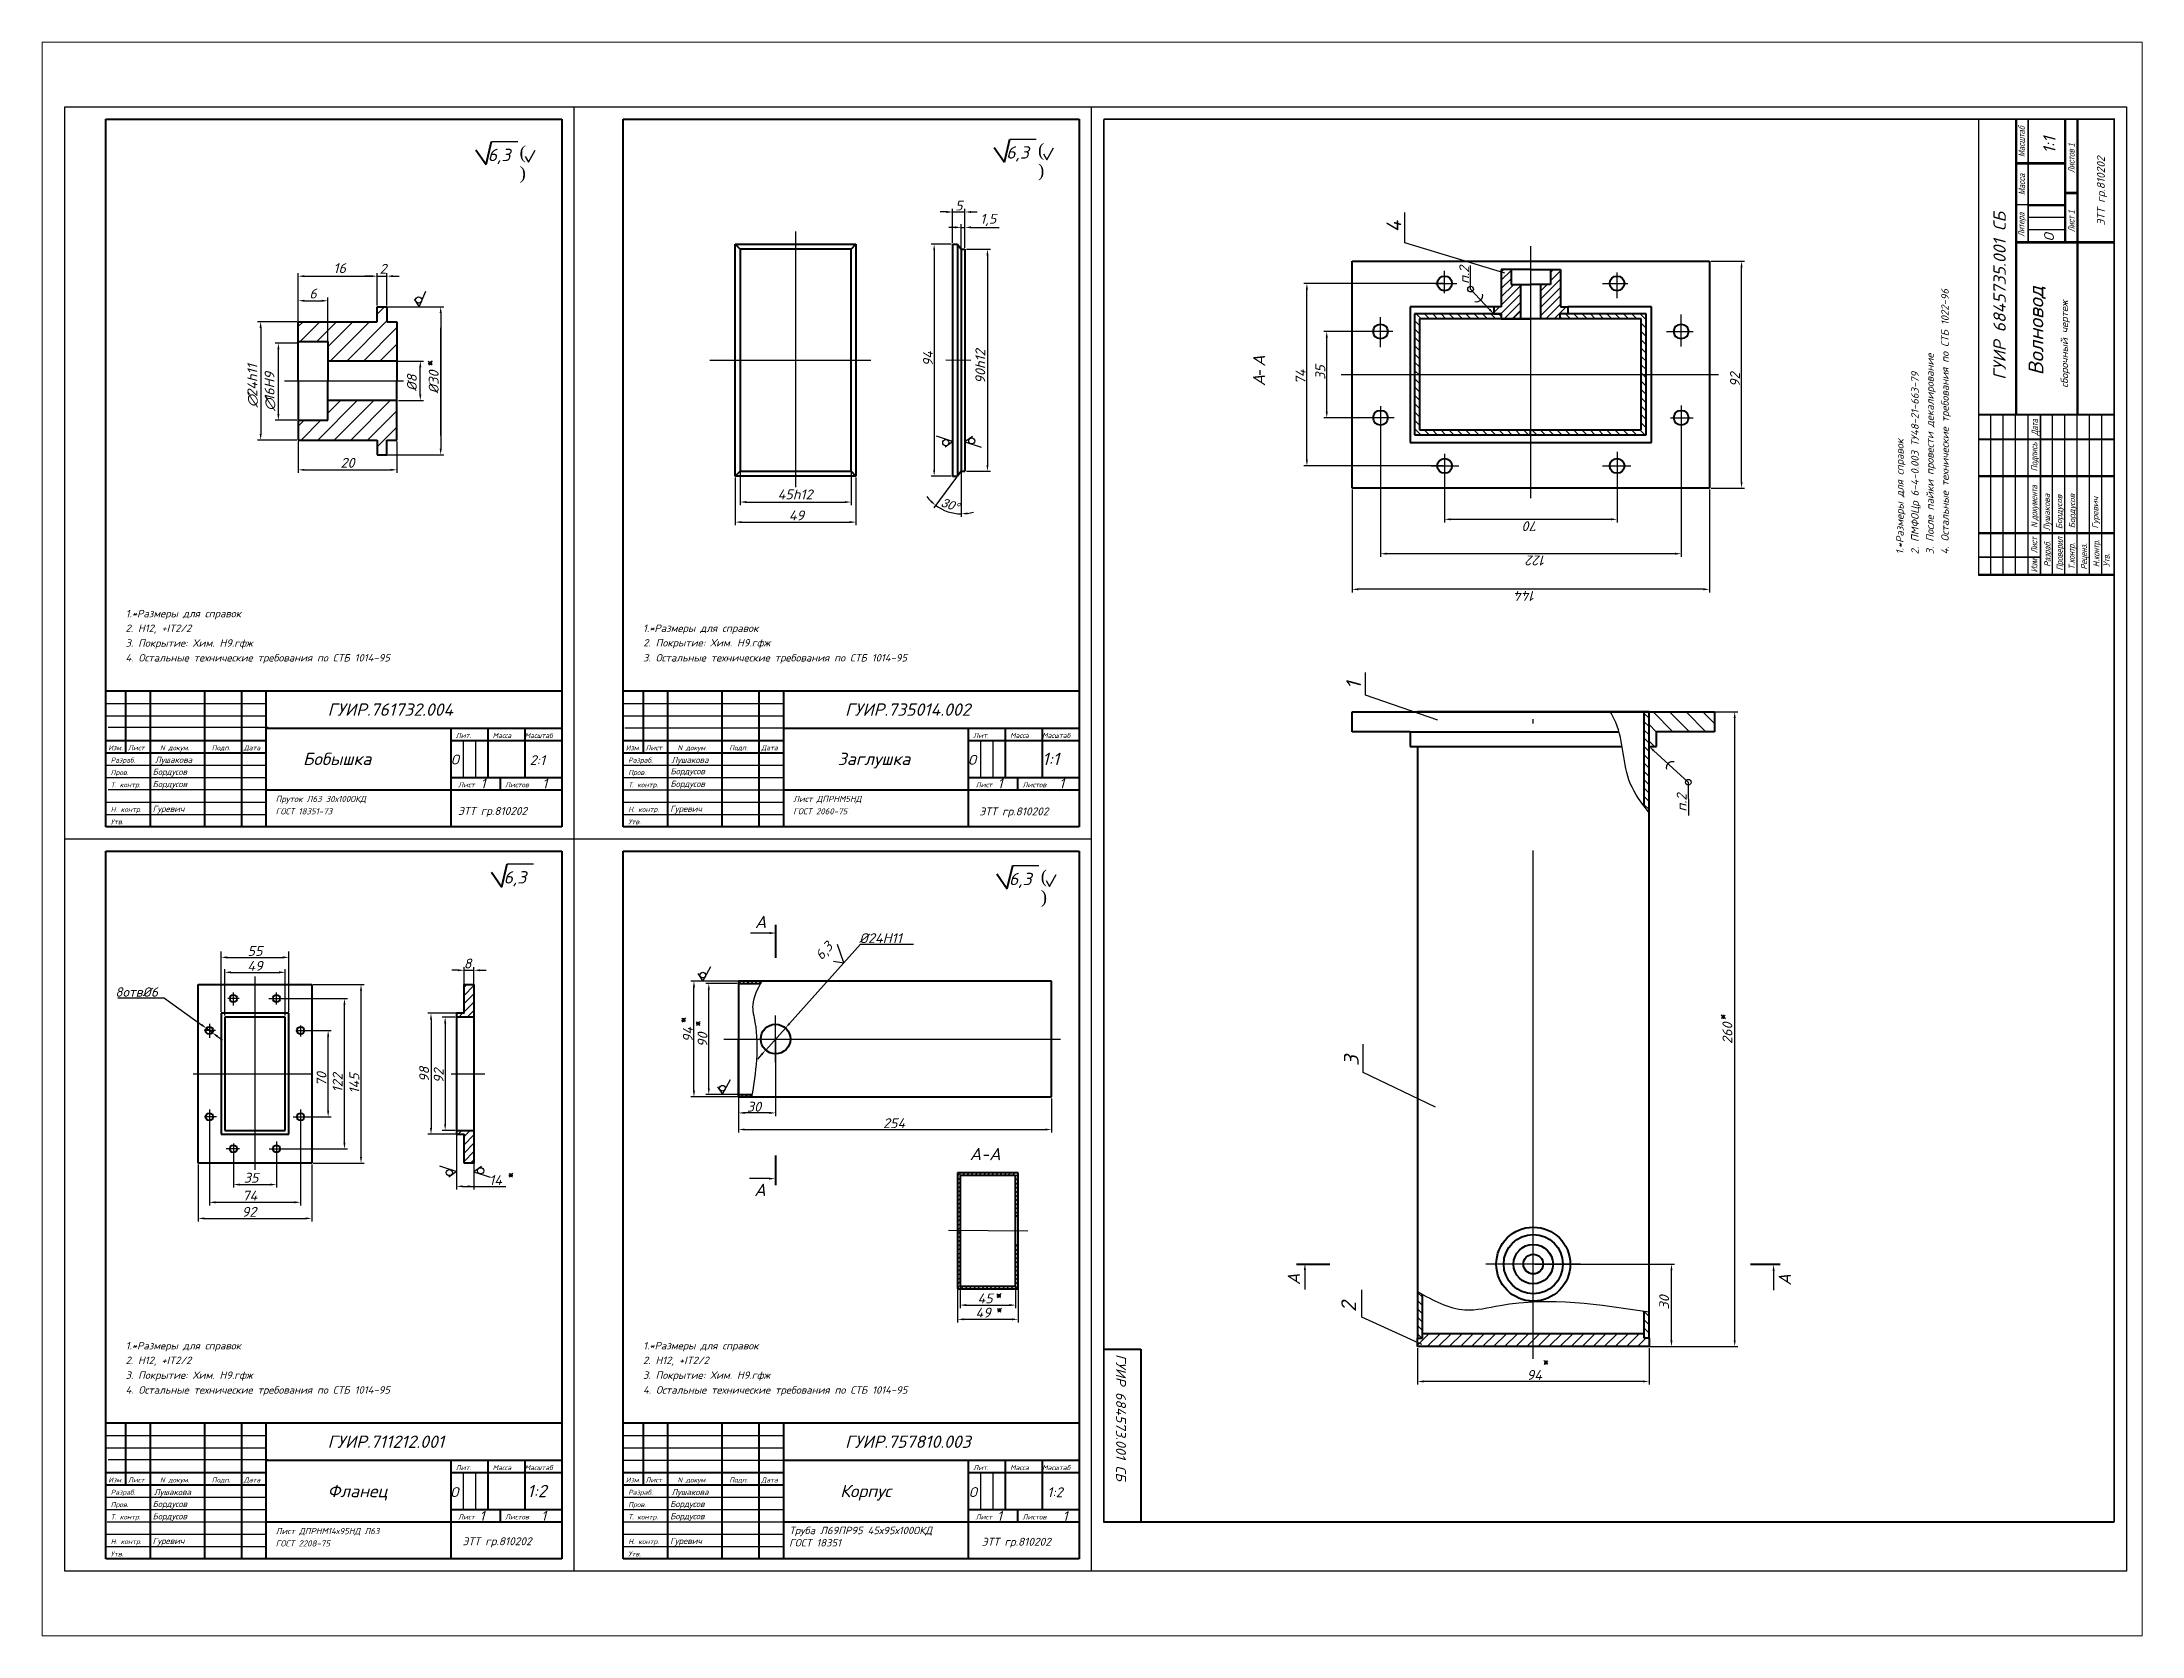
# Paper-space layout 'Layout2' of a CAD drawing. Header units: millimetres. Extents: x 26 to 231, y 20 to 176.
# The model-space entities are those that its viewports show. They can reach past a viewport. Long polylines and large blocks are cut down to what shows.
import ezdxf

# ---------------------------------------------------------------- set-up
doc = ezdxf.new("R2010")
doc.units = ezdxf.units.MM
doc.linetypes.add('ACAD_ISO10W100', pattern=[18, 12, -3, 0, -3])
doc.linetypes.add('BORDER2', pattern=[22.225, 6.35, -3.175, 6.35, -3.175, 0, -3.175])
for name, color, linetype in [('Razmer', 3, 'Continuous'), ('TONK', 10, 'Continuous'), ('разм', 3, 'Continuous'), ('РАМКА', 7, 'Continuous'), ('Текст', 3, 'Continuous')]:
    doc.layers.add(name, color=color, linetype=linetype)
doc.styles.add('ADRF1', font='romans', dxfattribs={"oblique": 15})
doc.dimstyles.new('ISO-25', dxfattribs={"dimtxt": 2.5, "dimasz": 2.5, "dimexe": 1.25, "dimexo": 0.625, "dimtad": 1, "dimtxsty": 'Standard', "dimcen": 2.5, "dimadec": 0, "dimazin": 0, "dimtfac": 1, "dimtmove": 0, "dimatfit": 3, "dimfxl": 1, "dimarcsym": 0})
pattern_1 = [(45, (1224.4675, 38.7826), (-3.367596, 3.367596), [])]
pattern_2 = [(45, (1579.4951, 145.7823), (-0.841899, 0.841899), [])]
pattern_3 = [(135, (2087.85, -21.9048), (-1.683798, -1.683798), [])]

psp = doc.layouts.new('Layout2')

msp = doc.modelspace()

# ---------------------------------------------------------------- texts
at = {"color": 7, "oblique": 15, "width": 0.7}
for s, p in [('Масштаб', (2157.116, 568.651)), ('Листов 1', (2177.352, 562.227)), ('Масса', (2157.215, 553.233)), ('Лист 1', (2177.352, 538.211)), ('Литера', (2157.017, 536.334)), ('Дата', (2162.447, 455.711)), ('Подпись', (2162.249, 441.183)), ('N документа', (2162.249, 418.255)), ('Лист', (2162.249, 407.977)), ('Разраб.', (2167.58, 402.442)), ('Проверил', (2172.614, 400.96)), ('Изм.', (2162.249, 400.169))]:
    msp.add_text(s, height=2.5, rotation=90, dxfattribs=at).set_placement(p)
at = {"color": 7, "style": 'ADRF1', "oblique": 15}
for s, height, p in [('O', 4, (2168.996, 534.268)), ('90h12', 4, (1735.311, 476.685)), ('А', 5, (1848.926, 483.53)), ('24h11', 4, (1439.895, 471.352)), ('А', 5, (1848.9, 475.639)), ('∅', 4, (1439.885, 467.104)), ('А', 5, (1863.022, 111.054)), ('А', 5, (2062.279, 110.814))]:
    msp.add_text(s, height=height, rotation=90, dxfattribs=at).set_placement(p)
at = {"color": 7, "linetype": 'Continuous', "oblique": 15, "width": 0.7}
for s, p in [('Т.контр.', (2177.43, 401.3)), ('Реценз.', (2182.43, 401.3)), ('Н.контр.', (2187.43, 402.3)), ('Утв.', (2191.597, 402.3))]:
    msp.add_text(s, height=2.5, rotation=90, dxfattribs=at).set_placement(p)
at = {"color": 7, "style": 'ADRF1', "oblique": 15}
for s, height, p in [('А', 5, (1641.8, 255.845)), ('8отв%%c6', 3.8, (1382.262, 228.034)), ('А', 5, (1728.982, 161.713)), ('А', 5, (1736.873, 161.688)), ('А', 5, (1641.561, 147.171))]:
    msp.add_text(s, height=height, dxfattribs=at).set_placement(p)
at = {"color": 7, "char_height": 4, "attachment_point": 5, "style": 'ADRF1'}
for s, insert, rotation in [('п.2', (1929.671, 520.818), 90), ('94', (1712.052, 486.798), 90), ('74', (1863.292, 479.428), 90), ('35', (1871.274, 481.249), 90), ('92', (2039.548, 478.284), 90), ('70', (1956.849, 418.876), 180), ('122', (1958.993, 404.987), 180), ('144', (1954.574, 390.604), 180), ('п.2', (2017.903, 306.75), 90), ('260', (2036.472, 213.205), 90), ('30', (2010.803, 104), 90)]:
    msp.add_mtext(s, dxfattribs=dict(at, insert=insert, rotation=rotation))
for s, insert in [('45h12', (1658.142, 431.789)), ('49', (1658.709, 423.264))]:
    msp.add_mtext(s, dxfattribs=dict(at, insert=insert))
at = {"layer": 'TONK', "color": 7, "style": 'ADRF1', "oblique": 15}
for s, p in [('4', (1904.121, 538.107)), ('1', (1887.794, 352.67)), ('3', (1886.86, 199.861)), ('2', (1885.77, 100.081))]:
    msp.add_text(s, height=6, rotation=90, dxfattribs=at).set_placement(p)
at = {"layer": 'TONK', "color": 7, "lineweight": -2, "style": 'ADRF1', "oblique": 15}
msp.add_text('6,3', height=4, rotation=48.237715, dxfattribs=at).set_placement((1668.862, 242.57))
at = {"layer": 'TONK', "color": 7, "insert": (1721.042, 427.611), "char_height": 3.6, "attachment_point": 5, "rotation": 342, "style": 'ADRF1'}
msp.add_mtext('{\\fTxt|b0|i0|c204|p2;30°}', dxfattribs=at)
at = {"layer": 'разм', "color": 7, "style": 'ADRF1', "oblique": 15}
for s, height, p in [('6,3', 5, (1533.43, 567)), ('6,3', 5, (1743.817, 567.995)), ('1.*Размеры для справок', 3, (1386.497, 381.94)), ('2. Н12, +IT2/2', 3, (1386.43, 376)), ('1.*Размеры для справок', 3, (1596.43, 376)), ('3. Покрытие: Хим. Н9.гфж', 3, (1386.43, 370)), ('4. Остальные технические требования по СТБ 1014-95', 3, (1386.43, 364)), ('3. Остальные технические требования по СТБ 1014-95', 3, (1596.43, 364)), ('2. Покрытие: Хим. Н9.гфж', 3, (1596.503, 370.092)), ('ГУИР.761732.004', 5, (1468.43, 342)), ('ГУИР.735014.002', 5, (1678.43, 342)), ('Лушакова', 2.5, (1398.401, 322.877)), ('Бобышка', 5, (1458.43, 322)), ('О', 4, (1518.451, 322.237)), ('2:1', 4, (1550.43, 322)), ('Лушакова', 2.5, (1607.954, 322.833)), ('Заглушка', 5, (1675.43, 322)), ('О', 4, (1728.33, 322.112)), ('1:1', 5, (1758.43, 322)), ('Бордусов', 2.5, (1397.43, 318)), ('Бордусов', 2.5, (1397.43, 313.027)), ('1', 4, (1530.489, 312.535)), ('1', 4, (1555.537, 312.489)), ('Бордусов', 2.5, (1607.566, 318.241)), ('Бордусов', 2.5, (1607.566, 313.132)), ('1', 4, (1740.296, 312.559)), ('1', 4, (1765.296, 312.559)), ('Пруток Л63 30х100ОКД', 2.5, (1447.355, 307)), ('Лист ДПРНМ5НД ', 2.5, (1657.36, 307)), ('Гуревич', 2.5, (1397.43, 303)), ('ГОСТ 18351-73', 2.5, (1447.355, 302)), ('ЭТТ гр.810202', 3.2, (1521.355, 301.768)), ('Гуревич', 2.5, (1607.43, 303)), ('ГОСТ 2060-75', 2.5, (1657.36, 302)), ('ЭТТ гр.810202', 3.2, (1732.913, 301.601)), ('6,3', 5, (1539.85, 273.941)), ('6,3', 5, (1744.939, 273.29)), ('1.*Размеры для справок', 3, (1386.497, 84.94)), ('1.*Размеры для справок', 3, (1596.497, 84.94)), ('2. Н12, +IT2/2', 3, (1386.43, 79)), ('2. Н12, +IT2/2', 3, (1596.43, 79)), ('3. Покрытие: Хим. Н9.гфж', 3, (1386.43, 73)), ('4. Остальные технические требования по СТБ 1014-95', 3, (1386.43, 67)), ('3. Покрытие: Хим. Н9.гфж', 3, (1596.43, 73)), ('4. Остальные технические требования по СТБ 1014-95', 3, (1596.43, 67)), ('ГУИР.711212.001', 5, (1468.43, 45)), ('ГУИР.757810.003', 5, (1678.43, 45)), ('Лушакова', 2.5, (1397.954, 25.833)), ('Фланец', 5, (1468.43, 25)), ('О', 4, (1518.231, 25.076)), ('1:2', 5, (1549.43, 25)), ('Лушакова', 2.5, (1607.954, 25.833)), ('Корпус', 5, (1676.43, 25)), ('О', 4, (1728.664, 25.08)), ('1:2', 4, (1760.43, 25)), ('Бордусов', 2.5, (1397.43, 21)), ('Бордусов', 2.5, (1397.43, 16.014)), ('1', 4, (1530.076, 15.403)), ('1', 4, (1555.074, 15.416)), ('Бордусов', 2.5, (1607.43, 21)), ('Бордусов', 2.5, (1607.43, 16.05)), ('1', 4, (1740.076, 15.403)), ('1', 4, (1766.683, 15.341)), ('Лист ДПРНМ14х95НД Л63', 2.5, (1447.355, 10)), ('ЭТТ гр.810202', 3.2, (1523.177, 5.515)), ('Труба Л69ПР95 45х95х100ОКД', 3, (1655.801, 10)), ('ЭТТ гр.810202', 3.2, (1733.878, 5.331)), ('Гуревич', 2.5, (1397.43, 6)), ('ГОСТ 2208-75', 2.5, (1447.355, 5)), ('Гуревич', 2.5, (1607.43, 6)), ('ГОСТ 18351', 3, (1655.704, 5))]:
    msp.add_text(s, height=height, dxfattribs=at).set_placement(p)
for s, height, p in [('ЭТТ гр.810202', 3.2, (2189.647, 540.829)), ('4. Остальные технические требования по СТБ 1022-96', 3, (2126.27, 407.46)), ('3. После пайки провести декалирование', 3, (2120.17, 407.46)), ('2. ПМФОЦр 6-4-0.003 ТУ48-21-663-79', 3, (2114.07, 407.46)), ('1.*Размеры для справок', 3, (2107.97, 407.46)), ('Лушакова', 2.5, (2167.347, 417)), ('Бордусов', 2.5, (2172.347, 417.698)), ('Бордусов', 2.5, (2177.597, 418.04)), ('Гуревич', 2.5, (2186.994, 417.916))]:
    msp.add_text(s, height=height, rotation=90, dxfattribs=at).set_placement(p)
at = {"layer": 'разм', "color": 7, "lineweight": 50, "char_height": 5, "width": 10.08634, "attachment_point": 1}
for insert in [(1546.344, 573.052), (1756.731, 574.047), (1757.853, 279.342)]:
    msp.add_mtext('{\\fTimes New Roman Cyr|b0|i0|c204|p18;(   )}', dxfattribs=dict(at, insert=insert))
at = {"layer": 'РАМКА', "color": 7, "style": 'ADRF1', "oblique": 15}
for s, p in [('Лит.', (1520.43, 333)), ('Масса', (1535.43, 333)), ('Масштаб', (1548.43, 333)), ('Лит.', (1730.43, 333)), ('Масса', (1745.43, 333)), ('Масштаб', (1758.43, 333)), ('Изм.', (1379.43, 328)), ('Разраб.', (1380.43, 323)), ('Лист', (1387.43, 328)), ('N докум.', (1400.43, 328)), ('Подп.', (1421.43, 328)), ('Дата', (1434.43, 328)), ('Изм.', (1589.43, 328)), ('Разраб.', (1590.43, 323)), ('Лист', (1597.43, 328)), ('N докум.', (1610.43, 328)), ('Подп.', (1631.43, 328)), ('Дата', (1644.43, 328)), ('Пров.', (1380.43, 318)), ('Пров.', (1590.43, 318)), ('Т. контр.', (1380.43, 313)), ('Лист', (1521.43, 313)), ('Листов', (1540.43, 313)), ('Т. контр.', (1590.43, 313)), ('Лист', (1731.43, 313)), ('Листов', (1750.43, 313)), ('Утв.', (1380.43, 298)), ('Н. контр.', (1380.43, 303)), ('Утв.', (1590.43, 298)), ('Н. контр.', (1590.43, 303)), ('Лит.', (1520.43, 36)), ('Масса', (1535.43, 36)), ('Масштаб', (1548.43, 36)), ('Лит.', (1730.43, 36)), ('Масса', (1745.43, 36)), ('Масштаб', (1758.43, 36)), ('Изм.', (1379.43, 31)), ('Разраб.', (1380.43, 26)), ('Лист', (1387.43, 31)), ('N докум.', (1400.43, 31)), ('Подп.', (1421.43, 31)), ('Дата', (1434.43, 31)), ('Изм.', (1589.43, 31)), ('Разраб.', (1590.43, 26)), ('Лист', (1597.43, 31)), ('N докум.', (1610.43, 31)), ('Подп.', (1631.43, 31)), ('Дата', (1644.43, 31)), ('Пров.', (1380.43, 21)), ('Т. контр.', (1380.43, 16)), ('Лист', (1521.43, 16)), ('Листов', (1540.43, 16)), ('Пров.', (1590.43, 21)), ('Т. контр.', (1590.43, 16)), ('Лист', (1731.43, 16)), ('Листов', (1750.43, 16)), ('Утв.', (1380.43, 1)), ('Н. контр.', (1380.43, 6)), ('Утв.', (1590.43, 1)), ('Н. контр.', (1590.43, 6))]:
    msp.add_text(s, height=2, dxfattribs=at).set_placement(p)
at = {"layer": 'Текст', "color": 7, "style": 'ADRF1', "oblique": 15}
for s, height, rotation, p in [('1:1', 5, 90, (2169.647, 570)), ('ГУИР 6845735.001 СБ', 5, 90, (2149.43, 478.275)), ('Волновод', 6, 90, (2164.704, 480.086)), ('сборочный чертеж', 3, 90, (2174.727, 475.06)), ('16H9', 4, 90, (1446.887, 469.684)), ('∅', 4, 90, (1446.98, 465.653)), ('94', 4, 90, (1616.617, 209.52)), ('90', 4, 90, (1622.569, 207.556)), ('70', 4, 90, (1467.948, 191.671)), ('122', 4, 90, (1474.502, 189.166)), ('145', 4, 90, (1481.273, 188.679)), ('98', 4, 90, (1509.603, 193.391)), ('92', 4, 90, (1515.495, 192.927)), ('ГУИР 684573.001 СБ', 4, 270, (1788.412, 83.042))]:
    msp.add_text(s, height=height, rotation=rotation, dxfattribs=at).set_placement(p)
for s, p in [('%%c24H11', (1684.102, 249.766)), ('8', (1523.685, 239.496)), ('30', (1638.575, 181.414)), ('254', (1693.8, 174.714)), ('35', (1434.409, 152.567)), ('14', (1533.962, 151.635)), ('74', (1433.832, 145.324)), ('92', (1433.58, 138.743)), ('45', (1732.156, 103.629)), ('49', (1731.347, 97.872))]:
    msp.add_text(s, height=4, dxfattribs=at).set_placement(p)
at = {"layer": 'Текст', "color": 7, "char_height": 4, "attachment_point": 5, "style": 'ADRF1'}
for s, insert in [('16', (1473.33, 523.574)), ('2', (1490.928, 523.313)), ('6', (1462.531, 513.261)), ('20', (1476.531, 444.601))]:
    msp.add_mtext(s, dxfattribs=dict(at, insert=insert))
at = {"layer": 'Текст', "color": 7, "char_height": 4, "attachment_point": 5, "rotation": 90, "style": 'ADRF1'}
for s, insert in [('%%c8', (1502.644, 477.032)), ('%%c30', (1511.486, 477.327))]:
    msp.add_mtext(s, dxfattribs=dict(at, insert=insert))

# ---------------------------------------------------------------- blocks, each defined once
blk = doc.blocks.new('*D4')
at = {"color": 0, "lineweight": -2, "transparency": 16777216}
for p, q in [((1723.08, 540.11), (1720.58, 540.11)), ((1725.58, 531.86), (1725.58, 541.36)), ((1725.58, 540.11), (1727.08, 540.11)), ((1727.08, 531.86), (1727.08, 541.36)), ((1729.58, 540.11), (1740.97, 540.11))]:
    blk.add_line(p, q, dxfattribs=at)
at = {"color": 0, "transparency": 16777216}
for points in [[(1723.08, 540.53), (1723.08, 539.7), (1725.58, 540.11)], [(1729.58, 540.53), (1729.58, 539.7), (1727.08, 540.11)]]:
    blk.add_solid(points, dxfattribs=at)
at = {"layer": 'Defpoints', "color": 0, "transparency": 16777216}
for p in [(1727.08, 540.11), (1725.58, 531.23), (1727.08, 531.23)]:
    blk.add_point(p, dxfattribs=at)
at = {"color": 0, "transparency": 16777216, "insert": (1736.52, 543.12), "char_height": 4, "attachment_point": 5, "style": 'ADRF1'}
blk.add_mtext('1,5', dxfattribs=at)
blk = doc.blocks.new('*D5')
at = {"color": 0, "lineweight": -2, "transparency": 16777216}
for p, q in [((1719.58, 546.35), (1717.08, 546.35)), ((1722.08, 533.86), (1722.08, 547.6)), ((1722.08, 546.35), (1727.08, 546.35)), ((1727.08, 531.86), (1727.08, 547.6)), ((1729.58, 546.35), (1732.08, 546.35))]:
    blk.add_line(p, q, dxfattribs=at)
at = {"color": 0, "transparency": 16777216}
for points in [[(1719.58, 546.76), (1719.58, 545.93), (1722.08, 546.35)], [(1729.58, 546.76), (1729.58, 545.93), (1727.08, 546.35)]]:
    blk.add_solid(points, dxfattribs=at)
at = {"layer": 'Defpoints', "color": 0, "transparency": 16777216}
for p in [(1727.08, 546.35), (1722.08, 533.23), (1727.08, 531.23)]:
    blk.add_point(p, dxfattribs=at)
at = {"color": 0, "transparency": 16777216, "insert": (1724.58, 548.97), "char_height": 4, "attachment_point": 5, "style": 'ADRF1'}
blk.add_mtext('5', dxfattribs=at)
blk = doc.blocks.new('*D6')
at = {"color": 0, "lineweight": -2, "transparency": 16777216}
for p, q in [((1910.71, 85.46), (1910.71, 70.7)), ((2004.71, 85.46), (2004.71, 70.7)), ((2002.21, 71.95), (1913.21, 71.95))]:
    blk.add_line(p, q, dxfattribs=at)
at = {"color": 0, "transparency": 16777216}
for points in [[(1913.21, 72.37), (1913.21, 71.54), (1910.71, 71.95)], [(2002.21, 72.37), (2002.21, 71.54), (2004.71, 71.95)]]:
    blk.add_solid(points, dxfattribs=at)
at = {"layer": 'Defpoints', "color": 0, "transparency": 16777216}
for p in [(1910.71, 86.08), (2004.71, 86.08), (1910.71, 71.95)]:
    blk.add_point(p, dxfattribs=at)
at = {"color": 0, "transparency": 16777216, "insert": (1958.12, 74.58), "char_height": 4, "attachment_point": 5, "style": 'ADRF1'}
blk.add_mtext('94', dxfattribs=at)
blk = doc.blocks.new('*D7')
at = {"color": 0, "lineweight": -2, "transparency": 16777216}
for p, q in [((1425.22, 221.91), (1425.22, 245.22)), ((1427.72, 243.97), (1450.22, 243.97)), ((1452.72, 221.91), (1452.72, 245.22))]:
    blk.add_line(p, q, dxfattribs=at)
at = {"color": 0, "transparency": 16777216}
for points in [[(1427.72, 244.39), (1427.72, 243.56), (1425.22, 243.97)], [(1450.22, 244.39), (1450.22, 243.56), (1452.72, 243.97)]]:
    blk.add_solid(points, dxfattribs=at)
at = {"layer": 'Defpoints', "color": 0, "transparency": 16777216}
for p in [(1452.72, 243.97), (1425.22, 221.28), (1452.72, 221.28)]:
    blk.add_point(p, dxfattribs=at)
at = {"color": 0, "transparency": 16777216, "insert": (1438.97, 246.6), "char_height": 4, "attachment_point": 5, "style": 'ADRF1'}
blk.add_mtext('55', dxfattribs=at)
blk = doc.blocks.new('*D8')
at = {"color": 0, "lineweight": -2, "transparency": 16777216}
for p, q in [((1426.72, 220.41), (1426.72, 239.16)), ((1451.22, 220.41), (1451.22, 239.16)), ((1429.22, 237.91), (1448.72, 237.91))]:
    blk.add_line(p, q, dxfattribs=at)
at = {"color": 0, "transparency": 16777216}
for points in [[(1429.22, 238.33), (1429.22, 237.49), (1426.72, 237.91)], [(1448.72, 238.33), (1448.72, 237.49), (1451.22, 237.91)]]:
    blk.add_solid(points, dxfattribs=at)
at = {"layer": 'Defpoints', "color": 0, "transparency": 16777216}
for p in [(1451.22, 237.91), (1426.72, 219.78), (1451.22, 219.78)]:
    blk.add_point(p, dxfattribs=at)
at = {"color": 0, "transparency": 16777216, "insert": (1438.97, 240.53), "char_height": 4, "attachment_point": 5, "style": 'ADRF1'}
blk.add_mtext('49', dxfattribs=at)

# ---------------------------------------------------------------- dimensions: what is measured, and where the dimension line sits
at = {"color": 7}
for base, p1, picture, middle in [((1727.083, 546.345), (1722.083, 533.231), '*D5', (1724.583, 548.97)), ((1727.083, 540.114), (1725.583, 531.231), '*D4', (1736.525, 543.12))]:
    dim = msp.add_linear_dim(base=base, p1=p1, p2=(1727.083, 531.231), dimstyle='ISO-25', override={"dimtxt": 4, "dimtxsty": 'ADRF1'}, dxfattribs=at)
    dim.commit()
    dim.dimension.update_dxf_attribs({"geometry": picture, "text_midpoint": middle})
for base, p1, p2, text, picture, middle in [((1452.719, 243.972), (1425.219, 221.283), (1452.719, 221.283), '55', '*D7', (1438.969, 243.972)), ((1451.219, 237.909), (1426.719, 219.783), (1451.219, 219.783), '49', '*D8', (1438.969, 237.909))]:
    dim = msp.add_linear_dim(base=base, p1=p1, p2=p2, text=text, dimstyle='ISO-25', override={"dimtxt": 4, "dimtxsty": 'ADRF1'}, dxfattribs=at)
    dim.commit()
    dim.dimension.update_dxf_attribs({"geometry": picture, "text_midpoint": middle, "dimtype": 160})
dim = msp.add_linear_dim(base=(1910.71, 71.954), p1=(2004.71, 86.084), p2=(1910.71, 86.084), angle=180, dimstyle='ISO-25', override={"dimtxt": 4, "dimtxsty": 'ADRF1'}, dxfattribs=at)
dim.commit()
dim.dimension.update_dxf_attribs({"geometry": '*D6', "text_midpoint": (1958.124, 71.954), "dimtype": 160})

# ---------------------------------------------------------------- hatches: boundary and pattern name
h = msp.add_hatch()
h.set_pattern_fill('ANSI31', scale=1.5, style=0)
h.set_pattern_definition(pattern_1)
h.paths.add_polyline_path([(1496.531, 485.845), (1496.531, 501.845), (1492.531, 501.845), (1492.531, 507.845), (1488.531, 507.845), (1488.531, 501.845), (1456.531, 501.845), (1456.531, 493.845), (1468.531, 493.845), (1468.531, 485.845)])
h = msp.add_hatch()
h.set_pattern_fill('ANSI31', scale=1.5, style=0)
h.set_pattern_definition(pattern_1)
h.paths.add_polyline_path([(1468.531, 469.845), (1468.531, 461.845), (1456.531, 461.845), (1456.531, 453.845), (1488.531, 453.845), (1488.531, 447.845), (1492.531, 447.845), (1492.531, 453.845), (1496.531, 453.845), (1496.531, 469.845)])
h = msp.add_hatch()
h.set_pattern_fill('ANSI31', scale=0.75, angle=90, style=0)
h.set_pattern_definition([(135, (2280.5103, -726.2373), (-1.683798, -1.683798), [])])
edge = h.paths.add_edge_path()
edge.add_line((2002.71, 343.54), (2002.71, 305.262))
edge.add_spline(control_points=[(2002.71, 305.262), (2003.367, 304.386), (2004.038, 303.517), (2004.71, 302.647)], knot_values=[0, 0, 0, 0, 3.2319286, 3.2319286, 3.2319286, 3.2319286], degree=3, periodic=0)
edge.add_line((2004.71, 302.647), (2004.71, 343.54))
edge.add_line((2004.71, 343.54), (2002.71, 343.54))
h = msp.add_hatch()
h.set_pattern_fill('ANSI31', scale=0.75, style=0)
h.set_pattern_definition([(45, (1202.6334, 28.642), (-1.683798, 1.683798), [])])
h.paths.add_polyline_path([(1527.797, 233.033), (1523.797, 233.033), (1523.797, 221.283), (1520.797, 221.283), (1520.797, 219.783), (1527.797, 219.783)])
h.paths.add_polyline_path([(1527.797, 173.783), (1520.797, 173.783), (1520.797, 172.283), (1523.797, 172.283), (1523.797, 160.533), (1527.797, 160.533)])
h = msp.add_hatch()
h.set_pattern_fill('ANSI31', scale=0.375, style=0)
h.set_pattern_definition(pattern_2)
edge = h.paths.add_edge_path()
edge.add_spline(control_points=[(1644.108, 233.352), (1644.293, 233.686), (1644.48, 234.019), (1644.667, 234.352)], knot_values=[0, 0, 0, 0, 2.1862636, 2.1862636, 2.1862636, 2.1862636], degree=3, periodic=0)
edge.add_line((1644.667, 234.352), (1635.217, 234.352))
edge.add_line((1635.217, 234.352), (1635.217, 233.352))
edge.add_line((1635.217, 233.352), (1644.108, 233.352))
h = msp.add_hatch()
h.set_pattern_fill('ANSI31', scale=0.375, style=0)
h.set_pattern_definition(pattern_2)
edge = h.paths.add_edge_path()
edge.add_spline(control_points=[(1640.521, 187.352), (1640.573, 187.686), (1640.625, 188.019), (1640.677, 188.352)], knot_values=[93.5612801, 93.5612801, 93.5612801, 93.5612801, 95.5675682, 95.5675682, 95.5675682, 95.5675682], degree=3, periodic=0)
edge.add_line((1640.677, 188.352), (1635.217, 188.352))
edge.add_line((1635.217, 188.352), (1635.217, 187.352))
edge.add_line((1635.217, 187.352), (1640.521, 187.352))
h = msp.add_hatch()
h.set_pattern_fill('ANSI31', scale=0.375, style=0)
h.set_pattern_definition([(45, (1498.7378, 67.9818), (-0.841899, 0.841899), [])])
h.paths.add_polyline_path([(1747.61, 139.052), (1748.61, 139.052), (1748.61, 156.552), (1724.11, 156.552), (1724.11, 133.052), (1725.11, 133.052), (1725.11, 155.552), (1747.61, 155.552)])
h.paths.add_polyline_path([(1724.11, 109.552), (1748.61, 109.552), (1748.61, 127.052), (1747.61, 127.052), (1747.61, 110.552), (1725.11, 110.552), (1725.11, 133.052), (1724.11, 133.052)])
h = msp.add_hatch()
h.set_pattern_fill('ANSI31', scale=0.75, angle=90, style=0)
h.set_pattern_definition(pattern_3)
edge = h.paths.add_edge_path()
edge.add_spline(control_points=[(1912.71, 107.321), (1912.043, 107.691), (1911.376, 108.064), (1910.71, 108.438)], knot_values=[0, 0, 0, 0, 2.1862636, 2.1862636, 2.1862636, 2.1862636], degree=3, periodic=0)
edge.add_line((1910.71, 108.438), (1910.71, 89.54))
edge.add_line((1910.71, 89.54), (1912.71, 89.54))
edge.add_line((1912.71, 89.54), (1912.71, 107.321))
h = msp.add_hatch()
h.set_pattern_fill('ANSI31', scale=0.75, angle=90, style=0)
h.set_pattern_definition(pattern_3)
edge = h.paths.add_edge_path()
edge.add_spline(control_points=[(2004.71, 100.148), (2004.043, 100.252), (2003.376, 100.355), (2002.71, 100.459)], knot_values=[93.5612801, 93.5612801, 93.5612801, 93.5612801, 95.5675682, 95.5675682, 95.5675682, 95.5675682], degree=3, periodic=0)
edge.add_line((2002.71, 100.459), (2002.71, 89.54))
edge.add_line((2002.71, 89.54), (2004.71, 89.54))
edge.add_line((2004.71, 89.54), (2004.71, 100.148))
h = msp.add_hatch()
h.set_pattern_fill('ANSI31', angle=180, style=0)
h.set_pattern_definition([(225, (1942.8912, -895.9515), (2.245064, -2.245064), [])])
h.paths.add_polyline_path([(1912.71, 91.426), (1912.71, 89.54), (1910.71, 89.54), (1910.71, 86.084), (1957.71, 86.084), (1957.71, 91.426)])
h.paths.add_polyline_path([(1957.71, 91.426), (1957.71, 86.084), (2004.71, 86.084), (2004.71, 89.54), (2002.71, 89.54), (2002.71, 91.426)])

# ---------------------------------------------------------------- linework, layer by layer
at = {"color": 7}
for p, q in [((1361.834, 292), (1361.834, 589)), ((1361.834, 589), (2198.43, 589)), ((1568.43, 287), (1568.43, 589)), ((1778.43, 297), (1778.43, 589)), ((2198.43, 589), (2198.43, -5)), ((2138.43, 584), (2193.43, 584)), ((2138.73, 584), (2193.73, 584)), ((2158.73, 534), (2158.73, 584)), ((2193.43, 584), (2193.43, 15)), ((2193.43, 399), (2193.43, 584)), ((2193.43, 584), (2193.43, 584)), ((2193.73, 584), (2193.73, 584)), ((1905.562, 533.78), (1905.562, 546.086)), ((2158.73, 549), (2173.73, 549)), ((2158.602, 544.283), (2173.602, 544.283)), ((2158.602, 539.283), (2173.602, 539.283)), ((1721.458, 533.231), (1713.333, 533.231)), ((1714.583, 530.731), (1714.583, 441.731)), ((1727.708, 531.231), (1737.457, 531.231)), ((1736.207, 528.731), (1736.207, 443.731)), ((1946.213, 521.541), (1905.562, 533.78)), ((1456.531, 502.47), (1456.531, 521.557)), ((1459.031, 520.307), (1486.031, 520.307)), ((1486.031, 520.307), (1483.531, 520.307)), ((1488.531, 508.47), (1488.531, 521.557)), ((1488.531, 508.47), (1488.531, 521.557)), ((1488.531, 520.307), (1492.531, 520.307)), ((1492.531, 508.47), (1492.531, 521.557)), ((1495.031, 520.307), (1497.531, 520.307)), ((1932.258, 515.063), (1932.258, 524.614)), ((1945.712, 522.999), (1944.711, 521.998)), ((1948.711, 522.63), (1944.711, 518.63)), ((1965.917, 522.999), (1964.711, 521.792)), ((1968.711, 522.425), (1964.711, 518.425)), ((2029.836, 526.368), (2043.468, 526.368)), ((2042.218, 436.868), (2042.218, 523.868)), ((1456.531, 494.47), (1456.531, 511.604)), ((1468.531, 486.47), (1468.531, 511.604)), ((1921.086, 517.368), (1864.582, 517.368)), ((1865.832, 445.868), (1865.832, 514.868)), ((1952.711, 513.16), (1944.55, 504.999)), ((1948.711, 519.263), (1944.711, 515.263)), ((1949.814, 516.999), (1944.711, 511.895)), ((1952.711, 516.528), (1944.711, 508.528)), ((1968.711, 519.057), (1960.711, 511.057)), ((1963.285, 516.999), (1960.711, 514.425)), ((1968.711, 515.69), (1960.711, 507.69)), ((1968.711, 512.322), (1960.711, 504.322)), ((1459.031, 510.354), (1466.031, 510.354)), ((1489.156, 507.845), (1515.578, 507.845)), ((1514.328, 505.345), (1514.328, 450.345)), ((1912.165, 502.999), (1910.165, 504.999)), ((1915.532, 502.999), (1913.532, 504.999)), ((1918.9, 502.999), (1916.9, 504.999)), ((1922.268, 502.999), (1920.268, 504.999)), ((1925.635, 502.999), (1923.635, 504.999)), ((1929.003, 502.999), (1927.003, 504.999)), ((1932.37, 502.999), (1930.37, 504.999)), ((1935.738, 502.999), (1933.738, 504.999)), ((1939.106, 502.999), (1937.106, 504.999)), ((1942.473, 502.999), (1940.473, 504.999)), ((1944.051, 507.868), (1941.711, 505.528)), ((1952.711, 509.792), (1945.917, 502.999)), ((1968.711, 508.954), (1962.755, 502.999)), ((1970.991, 507.867), (1966.123, 502.999)), ((1969.414, 502.999), (1968.479, 503.934)), ((1972.781, 502.999), (1970.781, 504.999)), ((1976.149, 502.999), (1974.149, 504.999)), ((1979.517, 502.999), (1977.517, 504.999)), ((1982.884, 502.999), (1980.884, 504.999)), ((1986.252, 502.999), (1984.252, 504.999)), ((1989.619, 502.999), (1987.619, 504.999)), ((1992.987, 502.999), (1990.987, 504.999)), ((1996.355, 502.999), (1994.355, 504.999)), ((1999.722, 502.999), (1997.722, 504.999)), ((2003.479, 502.61), (2001.09, 504.999)), ((1455.906, 501.845), (1440.023, 501.845)), ((1441.273, 499.345), (1441.273, 456.345)), ((1514.328, 455.72), (1514.328, 499.345)), ((1895.086, 497.868), (1872.648, 497.868)), ((1873.898, 465.368), (1873.898, 495.368)), ((1911.479, 500.317), (1909.479, 502.317)), ((1911.479, 496.95), (1909.479, 498.95)), ((1911.479, 493.582), (1909.479, 495.582)), ((2003.479, 499.242), (2001.479, 501.242)), ((2003.479, 495.875), (2001.479, 497.875)), ((2003.479, 492.507), (2001.479, 494.507)), ((1455.906, 493.108), (1447.22, 493.108)), ((1448.47, 464.345), (1448.47, 490.608)), ((1497.04, 485.845), (1507.3, 485.845)), ((1509.275, 485.795), (1510.822, 484.178)), ((1510.876, 485.907), (1509.335, 484.221)), ((1682.841, 486.231), (1682.841, 439.231)), ((1911.479, 490.215), (1909.479, 492.215)), ((1911.479, 486.847), (1909.479, 488.847)), ((2003.479, 489.14), (2001.479, 491.14)), ((2003.479, 485.772), (2001.479, 487.772)), ((1506.05, 472.345), (1506.05, 483.345)), ((1510.041, 485.69), (1510.041, 484.297)), ((1846.87, 480.227), (1846.87, 482.185)), ((1911.479, 483.479), (1909.479, 485.479)), ((1911.479, 480.112), (1909.479, 482.112)), ((1911.479, 476.744), (1909.479, 478.744)), ((2003.479, 482.404), (2001.479, 484.404)), ((2003.479, 479.037), (2001.479, 481.037)), ((2003.479, 475.669), (2001.479, 477.669)), ((1497.156, 469.845), (1507.3, 469.845)), ((1911.479, 473.377), (1909.479, 475.377)), ((1911.479, 470.009), (1909.479, 472.009)), ((2003.479, 472.302), (2001.479, 474.302)), ((2003.479, 468.934), (2001.479, 470.934)), ((1455.906, 461.845), (1447.22, 461.845)), ((1895.086, 462.868), (1872.648, 462.868)), ((1895.711, 462.243), (1895.711, 406.476)), ((1911.479, 466.641), (1909.479, 468.641)), ((1911.479, 463.274), (1909.479, 465.274)), ((1911.479, 459.906), (1909.479, 461.906)), ((2003.479, 465.566), (2001.479, 467.566)), ((2003.479, 462.199), (2001.479, 464.199)), ((2003.479, 458.831), (2001.479, 460.831)), ((2017.711, 462.243), (2017.711, 406.476)), ((2143.43, 399.3), (2143.43, 464.3)), ((2148.43, 399.3), (2148.43, 464.3)), ((2153.43, 399.3), (2153.43, 464.3)), ((2163.73, 399), (2163.73, 464)), ((2168.43, 399.3), (2168.43, 464.3)), ((2173.43, 399.3), (2173.43, 464.3)), ((2178.43, 399.3), (2178.43, 464.3)), ((2183.43, 399.3), (2183.43, 464.3)), ((2188.43, 399.3), (2188.43, 464.3)), ((1455.906, 453.845), (1440.023, 453.845)), ((1456.531, 453.22), (1456.531, 440.506)), ((1496.531, 453.22), (1496.531, 440.506)), ((1912.018, 455.999), (1909.479, 458.539)), ((1915.386, 455.999), (1913.386, 457.999)), ((1918.754, 455.999), (1916.754, 457.999)), ((1922.121, 455.999), (1920.121, 457.999)), ((1925.489, 455.999), (1923.489, 457.999)), ((1928.856, 455.999), (1926.856, 457.999)), ((1932.224, 455.999), (1930.224, 457.999)), ((1935.592, 455.999), (1933.592, 457.999)), ((1938.959, 455.999), (1936.959, 457.999)), ((1942.327, 455.999), (1940.327, 457.999)), ((1945.694, 455.999), (1943.694, 457.999)), ((1949.062, 455.999), (1947.062, 457.999)), ((1952.43, 455.999), (1950.43, 457.999)), ((1955.797, 455.999), (1953.797, 457.999)), ((1956.479, 455.999), (1956.479, 457.999)), ((1959.165, 455.999), (1957.165, 457.999)), ((1962.532, 455.999), (1960.532, 457.999)), ((1965.9, 455.999), (1963.9, 457.999)), ((1969.268, 455.999), (1967.268, 457.999)), ((1972.635, 455.999), (1970.635, 457.999)), ((1976.003, 455.999), (1974.003, 457.999)), ((1979.37, 455.999), (1977.37, 457.999)), ((1982.738, 455.999), (1980.738, 457.999)), ((1986.106, 455.999), (1984.106, 457.999)), ((1989.473, 455.999), (1987.473, 457.999)), ((1992.841, 455.999), (1990.841, 457.999)), ((1996.208, 455.999), (1994.208, 457.999)), ((1999.576, 455.999), (1997.576, 457.999)), ((2002.944, 455.999), (2000.944, 457.999)), ((1489.156, 447.845), (1515.578, 447.845)), ((1921.086, 443.368), (1864.582, 443.368)), ((1459.031, 441.756), (1494.031, 441.756)), ((1633.841, 438.606), (1633.841, 419.296)), ((1635.841, 440.606), (1635.841, 427.437)), ((1680.841, 440.606), (1680.841, 427.437)), ((1682.841, 438.606), (1682.841, 419.296)), ((1721.458, 439.231), (1713.333, 439.231)), ((1723.708, 438.731), (1714.431, 426.361)), ((1725.583, 441.231), (1725.583, 437.732)), ((1725.583, 437.732), (1725.583, 422.644)), ((1727.708, 441.231), (1737.457, 441.231)), ((1921.711, 442.743), (1921.711, 420.436)), ((1991.711, 442.743), (1991.711, 420.436)), ((1638.341, 428.687), (1678.341, 428.687)), ((1884.211, 433.743), (1884.211, 392.05)), ((2029.211, 433.743), (2029.211, 392.05)), ((2029.836, 434.368), (2043.468, 434.368)), ((1636.341, 420.546), (1680.341, 420.546)), ((1924.211, 421.686), (1989.211, 421.686)), ((2015.211, 407.726), (1898.211, 407.726)), ((2026.711, 393.3), (1886.711, 393.3)), ((2138.43, 399), (2193.43, 399)), ((2138.73, 399), (2193.73, 399)), ((1889.615, 350.371), (1889.615, 359.522)), ((1918.973, 340.257), (1889.615, 350.371)), ((2005.335, 343.54), (2040.686, 343.54)), ((2014.304, 335.54), (2006.304, 343.54)), ((2021.039, 335.54), (2013.039, 343.54)), ((2027.775, 335.54), (2019.775, 343.54)), ((2031.21, 338.84), (2026.51, 343.54)), ((2031.21, 343.54), (2031.21, 335.54)), ((2039.436, 88.584), (2039.436, 341.04)), ((2007.569, 335.54), (2004.71, 338.399)), ((2006.834, 329.54), (2004.71, 331.664)), ((1361.834, -5), (1361.834, 317)), ((1568.13, 292), (1361.834, 292)), ((1778.43, 292), (1568.13, 292)), ((1568.43, -5), (1568.43, 292)), ((1778.43, -5), (1778.43, 297)), ((1684.731, 249.334), (1655.893, 217.18)), ((1684.731, 249.334), (1706.176, 249.334)), ((1425.219, 221.908), (1425.219, 246.392)), ((1452.719, 221.908), (1452.719, 246.392)), ((1521.297, 238.749), (1518.797, 238.749)), ((1523.797, 221.908), (1523.797, 239.999)), ((1523.797, 238.749), (1527.797, 238.749)), ((1527.797, 220.408), (1527.797, 239.999)), ((1530.297, 238.749), (1532.797, 238.749)), ((1462.594, 233.033), (1483.25, 233.033)), ((1482, 163.033), (1482, 230.533)), ((1642.183, 234.352), (1615.846, 234.352)), ((1617.096, 189.852), (1617.096, 231.852)), ((1634.592, 233.352), (1621.877, 233.352)), ((1623.127, 190.852), (1623.127, 230.852)), ((1635.217, 234.352), (1635.217, 233.352)), ((1402.264, 227.487), (1383.325, 227.487)), ((1402.264, 227.487), (1417.231, 216.631)), ((1448.344, 227.283), (1476.52, 227.283)), ((1475.27, 168.783), (1475.27, 224.783)), ((1421.683, 213.402), (1419.255, 215.163)), ((1458.094, 214.283), (1469.899, 214.283)), ((1523.172, 221.283), (1509.153, 221.283)), ((1510.403, 218.783), (1510.403, 174.783)), ((1520.172, 219.783), (1514.896, 219.783)), ((1516.146, 217.283), (1516.146, 176.283)), ((1612.112, 218.556), (1613.653, 218.556)), ((1612.125, 219.324), (1613.506, 217.822)), ((1613.726, 219.435), (1612.185, 217.749)), ((1612.772, 219.289), (1612.772, 217.896)), ((1618.026, 217.13), (1619.567, 217.13)), ((1618.039, 217.898), (1619.42, 216.397)), ((1619.641, 218.01), (1618.1, 216.324)), ((1618.687, 217.863), (1618.687, 216.47)), ((1646.211, 206.386), (1654.223, 215.319)), ((2033.958, 220.731), (2035.645, 219.19)), ((2034.07, 219.129), (2035.571, 220.51)), ((2034.105, 219.777), (2035.498, 219.777)), ((2034.838, 219.116), (2034.838, 220.657)), ((1423.707, 211.934), (1425.731, 210.466)), ((1468.649, 181.783), (1468.649, 211.783)), ((1635.217, 210.227), (1635.217, 179.632)), ((1650.217, 210.227), (1650.217, 179.632)), ((1888.652, 197.216), (1888.652, 208.775)), ((1644.542, 204.525), (1642.873, 202.664)), ((1918.011, 183.249), (1888.652, 197.216)), ((1634.592, 188.352), (1621.877, 188.352)), ((1635.217, 187.727), (1635.217, 172.9)), ((1458.094, 179.283), (1469.899, 179.283)), ((1639.896, 187.352), (1615.846, 187.352)), ((1647.717, 180.882), (1637.717, 180.882)), ((1762.217, 186.727), (1762.217, 172.9)), ((1420.469, 178.658), (1420.469, 143.368)), ((1457.469, 178.658), (1457.469, 143.368)), ((1523.172, 172.283), (1509.153, 172.283)), ((1520.172, 173.783), (1514.896, 173.783)), ((1520.797, 173.158), (1520.797, 149.844)), ((1527.797, 173.158), (1527.797, 149.844)), ((1637.717, 174.15), (1759.717, 174.15)), ((1430.219, 165.658), (1430.219, 150.567)), ((1447.719, 165.658), (1447.719, 150.567)), ((1448.344, 166.283), (1476.52, 166.283)), ((1734.778, 163.744), (1736.736, 163.744)), ((1415.969, 159.908), (1415.969, 136.839)), ((1461.969, 159.908), (1461.969, 136.839)), ((1462.594, 160.533), (1483.25, 160.533)), ((1527.797, 160.533), (1523.797, 160.533)), ((1542.044, 155.584), (1543.584, 155.584)), ((1542.056, 156.352), (1543.438, 154.851)), ((1543.658, 156.464), (1542.117, 154.778)), ((1542.704, 156.317), (1542.704, 154.924)), ((1432.719, 151.817), (1445.219, 151.817)), ((1523.297, 151.094), (1540.741, 151.094)), ((1418.469, 138.089), (1459.469, 138.089)), ((1422.969, 144.618), (1454.969, 144.618)), ((1724.11, 133.052), (1725.11, 133.052)), ((1958.335, 119.54), (2015.024, 119.54)), ((1747.61, 110.805), (1747.61, 101.67)), ((2013.774, 88.584), (2013.774, 117.04)), ((1724.11, 109.195), (1724.11, 95.91)), ((1725.11, 110.195), (1725.11, 101.67)), ((1727.61, 102.92), (1745.11, 102.92)), ((1740.043, 106.689), (1741.584, 106.689)), ((1740.056, 107.457), (1741.437, 105.956)), ((1741.657, 107.569), (1740.116, 105.882)), ((1740.703, 107.422), (1740.703, 106.029)), ((1748.61, 110.121), (1748.61, 95.91)), ((1888.171, 98.002), (1888.171, 109.079)), ((1726.61, 97.16), (1746.11, 97.16)), ((1740.294, 100.841), (1741.834, 100.841)), ((1740.306, 101.609), (1741.688, 100.108)), ((1741.908, 101.721), (1740.367, 100.034)), ((1740.954, 101.574), (1740.954, 100.181)), ((1912.466, 86.902), (1888.171, 98.002)), ((1958.335, 86.084), (2015.024, 86.084)), ((2005.075, 86.084), (2040.686, 86.084)), ((1961.989, 80.484), (1963.675, 78.944)), ((1962.101, 78.883), (1963.602, 80.264)), ((1962.136, 79.531), (1963.529, 79.531)), ((1962.869, 78.87), (1962.869, 80.411)), ((1378.43, 0), (1378.43, 20)), ((1568.13, -5), (1361.834, -5)), ((1778.13, -5), (1568.13, -5)), ((2198.43, -5), (1778.13, -5))]:
    msp.add_line(p, q, dxfattribs=at)
at = {"color": 7, "lineweight": 60}
for p, q in [((2178.73, 464), (2178.73, 584)), ((1633.841, 439.231), (1633.841, 533.231)), ((1633.841, 533.231), (1682.841, 533.231)), ((1682.841, 533.231), (1682.841, 439.231)), ((1722.083, 533.231), (1722.083, 439.231)), ((1722.083, 533.231), (1724.083, 533.231)), ((1724.083, 533.231), (1724.083, 439.231)), ((1724.083, 533.231), (1725.583, 531.231)), ((1725.583, 531.231), (1725.583, 441.231)), ((1725.583, 531.231), (1727.083, 531.231)), ((1727.083, 531.231), (1727.083, 441.231)), ((1884.211, 526.368), (1956.711, 526.368)), ((1884.211, 434.368), (1884.211, 526.368)), ((1944.711, 522.999), (1944.711, 507.868)), ((1948.711, 522.999), (1944.711, 522.999)), ((1956.711, 522.999), (1948.711, 522.999)), ((1948.711, 522.999), (1948.711, 516.999)), ((1956.711, 526.368), (2005.711, 526.368)), ((1956.711, 526.368), (2002.711, 526.368)), ((1956.711, 522.999), (1964.711, 522.999)), ((1964.711, 522.999), (1964.711, 516.999)), ((1964.711, 522.999), (1968.711, 522.999)), ((1968.711, 522.999), (1968.711, 507.866)), ((2002.75, 526.368), (2029.211, 526.368)), ((2005.83, 526.368), (2029.211, 526.368)), ((2029.211, 526.368), (2029.211, 434.368)), ((1948.711, 516.999), (1956.711, 516.999)), ((1952.711, 502.999), (1952.711, 516.999)), ((1964.711, 516.999), (1956.711, 516.999)), ((1960.711, 502.999), (1960.711, 516.999)), ((1488.531, 501.845), (1488.531, 507.845)), ((1488.531, 507.845), (1492.531, 507.845)), ((1492.531, 507.845), (1492.531, 501.845)), ((1907.711, 507.868), (1907.711, 452.868)), ((1944.711, 507.868), (1907.711, 507.868)), ((1909.479, 504.999), (1909.479, 455.999)), ((1944.711, 504.999), (1909.479, 504.999)), ((2001.479, 502.999), (1911.479, 502.999)), ((1911.479, 502.999), (1911.479, 457.999)), ((1941.711, 507.868), (1941.711, 504.999)), ((1941.711, 504.999), (1944.711, 504.999)), ((1944.711, 504.129), (1943.841, 504.999)), ((1944.711, 504.999), (1944.711, 502.999)), ((1944.711, 502.999), (1956.711, 502.999)), ((1952.711, 506.425), (1949.285, 502.999)), ((1952.711, 503.057), (1952.652, 502.999)), ((1968.711, 502.999), (1956.711, 502.999)), ((1968.479, 504.999), (1968.479, 502.999)), ((1971.711, 504.999), (1968.479, 504.999)), ((1968.711, 507.866), (1971.711, 507.868)), ((1971.711, 505.219), (1971.49, 504.999)), ((2005.711, 507.868), (1971.711, 507.868)), ((1971.711, 507.868), (1971.711, 504.999)), ((2003.479, 504.999), (1971.711, 504.999)), ((2001.479, 457.999), (2001.479, 502.999)), ((2003.479, 455.999), (2003.479, 504.999)), ((2005.711, 452.868), (2005.711, 507.868)), ((1456.531, 501.845), (1488.531, 501.845)), ((1456.531, 493.845), (1456.531, 501.845)), ((1492.531, 501.845), (1496.531, 501.845)), ((1496.531, 501.845), (1496.531, 477.845)), ((1456.531, 477.845), (1456.531, 493.845)), ((1456.531, 493.845), (1468.531, 493.845)), ((1468.531, 493.845), (1468.531, 477.845)), ((1496.531, 485.845), (1468.531, 485.845)), ((1456.531, 477.845), (1456.531, 461.845)), ((1468.531, 461.845), (1468.531, 477.845)), ((1496.531, 453.845), (1496.531, 477.845)), ((1496.531, 469.845), (1468.531, 469.845)), ((1456.531, 461.845), (1456.531, 453.845)), ((1456.531, 461.845), (1468.531, 461.845)), ((1456.531, 453.845), (1488.531, 453.845)), ((1488.531, 453.845), (1488.531, 447.845)), ((1492.531, 447.845), (1492.531, 453.845)), ((1492.531, 453.845), (1496.531, 453.845)), ((1907.711, 452.868), (2005.711, 452.868)), ((1909.479, 455.999), (2003.479, 455.999)), ((1911.479, 457.999), (1956.479, 457.999)), ((1956.479, 457.999), (2001.479, 457.999)), ((1488.531, 447.845), (1492.531, 447.845)), ((1682.841, 439.231), (1633.841, 439.231)), ((1722.083, 439.231), (1724.083, 439.231)), ((1725.583, 441.231), (1724.083, 439.231)), ((1725.583, 441.231), (1727.083, 441.231)), ((2029.211, 434.368), (1884.211, 434.368)), ((1884.21, 343.54), (2031.21, 343.54)), ((1884.21, 335.54), (1884.21, 343.54)), ((2004.71, 343.54), (1910.71, 343.54)), ((2002.71, 305.262), (2002.71, 343.54)), ((2004.71, 89.54), (2004.71, 343.54)), ((2004.71, 329.54), (2004.71, 343.54)), ((2031.21, 343.54), (2031.21, 335.54)), ((1907.71, 335.54), (1884.21, 335.54)), ((1907.71, 335.54), (1992.463, 335.54)), ((1907.71, 335.54), (1907.71, 329.54)), ((2031.21, 335.54), (2007.71, 335.54)), ((2007.71, 329.54), (2007.71, 335.54)), ((1907.71, 329.54), (1993.758, 329.54)), ((1910.71, 329.54), (1910.71, 89.54)), ((2004.71, 329.54), (2007.71, 329.54)), ((1415.969, 160.533), (1415.969, 233.033)), ((1415.969, 233.033), (1461.969, 233.033)), ((1461.969, 233.033), (1461.969, 196.783)), ((1523.797, 221.283), (1523.797, 233.033)), ((1523.797, 233.033), (1527.797, 233.033)), ((1527.797, 233.033), (1527.797, 160.533)), ((1635.217, 234.352), (1635.217, 187.352)), ((1762.217, 234.352), (1635.217, 234.352)), ((1635.217, 233.352), (1644.108, 233.352)), ((1762.217, 187.352), (1762.217, 234.352)), ((1425.219, 221.283), (1425.219, 172.283)), ((1452.719, 221.283), (1425.219, 221.283)), ((1426.719, 219.783), (1426.719, 173.783)), ((1451.219, 219.783), (1426.719, 219.783)), ((1451.219, 196.783), (1451.219, 219.783)), ((1452.719, 196.783), (1452.719, 221.283)), ((1520.797, 221.283), (1520.797, 172.283)), ((1523.797, 221.283), (1520.797, 221.283)), ((1527.797, 219.783), (1520.797, 219.783)), ((1635.217, 187.352), (1635.217, 210.852)), ((1451.219, 173.783), (1451.219, 196.783)), ((1452.719, 172.283), (1452.719, 196.783)), ((1461.969, 196.783), (1461.969, 172.283)), ((1461.969, 196.783), (1461.969, 173.783)), ((1635.217, 188.352), (1640.677, 188.352)), ((1635.217, 187.352), (1762.217, 187.352)), ((1425.219, 172.283), (1452.719, 172.283)), ((1426.719, 173.783), (1451.219, 173.783)), ((1461.969, 173.763), (1461.969, 160.533)), ((1461.969, 172.223), (1461.969, 160.533)), ((1520.797, 173.783), (1527.797, 173.783)), ((1520.797, 172.283), (1523.797, 172.283)), ((1523.797, 160.533), (1523.797, 172.283)), ((1461.969, 160.533), (1415.969, 160.533)), ((1527.797, 160.533), (1523.797, 160.533)), ((1724.11, 156.552), (1724.11, 109.552)), ((1748.61, 156.552), (1724.11, 156.552)), ((1747.61, 155.552), (1725.11, 155.552)), ((1725.11, 155.552), (1725.11, 133.052)), ((1747.61, 110.552), (1747.61, 155.552)), ((1748.61, 109.552), (1748.61, 156.552)), ((1748.61, 139.052), (1747.61, 139.052)), ((1725.11, 133.052), (1725.11, 110.552)), ((1748.61, 127.052), (1747.61, 127.052)), ((1861.684, 119.471), (1875.094, 119.471)), ((2045.849, 119.471), (2057.861, 119.471)), ((1724.11, 109.552), (1748.61, 109.552)), ((1725.11, 110.552), (1747.61, 110.552)), ((1912.71, 89.54), (1912.71, 107.321)), ((2002.71, 89.54), (2002.71, 100.459)), ((1910.71, 87.54), (1910.71, 89.54)), ((1910.71, 86.084), (1910.71, 89.54)), ((1910.71, 89.54), (1912.71, 89.54)), ((1910.71, 89.54), (1912.71, 89.54)), ((2004.71, 86.084), (1910.71, 86.084)), ((1912.71, 91.426), (2002.71, 91.426)), ((2004.71, 89.54), (2002.71, 89.54)), ((2004.71, 89.54), (2004.71, 87.54)), ((2004.71, 89.54), (2004.71, 86.084)), ((1783.43, 85), (1798.43, 85)), ((1798.43, 85), (1798.43, 15)), ((1783.43, 15), (2193.43, 15))]:
    msp.add_line(p, q, dxfattribs=at)
at = {"color": 7, "linetype": 'ACAD_ISO10W100'}
for p, q in [((1658.341, 538.496), (1658.341, 434.656)), ((1956.711, 430.273), (1956.711, 532.471)), ((1921.711, 513.467), (1921.711, 522.413)), ((1991.711, 511.447), (1991.711, 521.836)), ((1917.693, 517.368), (1926.633, 517.368)), ((1985.753, 517.368), (1996.135, 517.368)), ((1895.711, 491.534), (1895.711, 503.655)), ((2017.711, 491.823), (2017.711, 504.809)), ((1900.678, 497.868), (1890.872, 497.868)), ((2011.708, 497.868), (2022.549, 497.868)), ((1623.515, 486.231), (1688.831, 486.231)), ((1658.341, 486.231), (1680.841, 486.231)), ((1719.338, 486.364), (1729.427, 486.297)), ((1879.731, 480.368), (2032.907, 480.368)), ((1901.255, 462.868), (1890.872, 462.868)), ((1895.711, 467.581), (1895.711, 458.231)), ((2013.439, 462.868), (2022.549, 462.868)), ((2017.711, 467.87), (2017.711, 456.903)), ((1916.251, 443.368), (1927.498, 443.368)), ((1921.711, 448.246), (1921.711, 439.011)), ((1985.753, 443.368), (1997.289, 443.368)), ((1991.711, 449.111), (1991.711, 439.299)), ((1957.71, 81.136), (1957.71, 356.149)), ((1438.969, 236.185), (1438.969, 157.843)), ((1432.576, 227.283), (1427.901, 227.283)), ((1430.219, 224.511), (1430.219, 229.702)), ((1444.552, 227.283), (1450.613, 227.283)), ((1447.719, 224.799), (1447.719, 229.702)), ((1422.908, 214.283), (1418.29, 214.283)), ((1420.469, 217.013), (1420.469, 211.389)), ((1455.519, 214.283), (1459.992, 214.283)), ((1457.469, 216.292), (1457.469, 211.822)), ((1650.217, 201.301), (1650.217, 220.456)), ((1629.225, 210.852), (1765.893, 210.852)), ((1413.921, 196.783), (1462.283, 196.783)), ((1518.64, 196.783), (1532.254, 196.783)), ((1423.341, 179.283), (1418.435, 179.283)), ((1420.469, 182.261), (1420.469, 176.494)), ((1454.509, 179.283), (1459.703, 179.283)), ((1457.469, 182.261), (1457.469, 177.07)), ((1432.72, 166.283), (1427.237, 166.283)), ((1430.219, 168.419), (1430.219, 163.863)), ((1444.696, 166.283), (1451.19, 166.283)), ((1447.719, 169.284), (1447.719, 163.863)), ((1720.378, 133.254), (1752.632, 133.098)), ((1976.812, 119.54), (1938.503, 119.54))]:
    msp.add_line(p, q, dxfattribs=at)
at = {"color": 7, "linetype": 'ACAD_ISO10W100', "lineweight": 60}
for p, q in [((1633.841, 533.231), (1635.841, 531.231)), ((1680.841, 531.231), (1682.841, 533.231)), ((1635.841, 441.231), (1633.841, 439.231)), ((1680.841, 441.231), (1682.841, 439.231))]:
    msp.add_line(p, q, dxfattribs=at)
at = {"color": 7, "linetype": 'ByBlock', "lineweight": 60}
for p, q in [((1635.841, 531.231), (1635.841, 441.231)), ((1680.841, 531.231), (1635.841, 531.231)), ((1680.841, 441.231), (1680.841, 531.231)), ((1635.841, 441.231), (1680.841, 441.231))]:
    msp.add_line(p, q, dxfattribs=at)
at = {"color": 7, "linetype": 'BORDER2'}
msp.add_line((1450.963, 477.845), (1499.213, 477.845), dxfattribs=at)
at = {"color": 7, "lineweight": 70}
for p, q in [((1650.217, 257.184), (1650.217, 243.774)), ((1650.217, 163.6), (1650.217, 151.589))]:
    msp.add_line(p, q, dxfattribs=at)
at = {"color": 7, "const_width": 0.6}
for points in [[(2153.43, 584.3), (2153.43, 464.3)], [(2173.43, 534.3), (2173.43, 584.3)], [(2153.43, 566.3), (2173.43, 566.3)], [(2173.43, 554.3), (2178.43, 554.3)], [(2153.43, 534.3), (2193.43, 534.3)], [(2138.43, 464.3), (2193.43, 464.3)], [(2138.43, 454.3), (2193.43, 454.3)], [(2138.43, 439.3), (2193.43, 439.3)], [(2138.43, 416.3), (2193.43, 416.3)], [(2138.43, 406.3), (2163.43, 406.3)]]:
    msp.add_lwpolyline(points, dxfattribs=at)
at = {"color": 7}
for points in [[(1939.999, 506.821), (1932.258, 515.063)], [(2006.555, 327.853), (2020.601, 315.02), (2020.641, 301.591), (2020.641, 301.591)], [(1647.886, 253.837), (1640.02, 253.837)], [(1647.561, 154.22), (1639.694, 154.22)], [(1865.03, 117.14), (1865.03, 109.274)], [(2055.229, 116.814), (2055.229, 108.948)]]:
    msp.add_lwpolyline(points, dxfattribs=at)
at = {"color": 7, "lineweight": 60}
for centre, radius in [((1921.711, 517.368), 3), ((1991.711, 517.368), 3), ((1895.711, 497.868), 3), ((2017.711, 497.868), 3), ((1895.711, 462.868), 3), ((2017.711, 462.868), 3), ((1921.711, 443.368), 3), ((1991.711, 443.368), 3), ((1430.219, 227.283), 1.5), ((1447.719, 227.283), 1.5), ((1420.469, 214.283), 1.5), ((1457.469, 214.283), 1.5), ((1650.217, 210.852), 6), ((1420.469, 179.283), 1.5), ((1457.469, 179.283), 1.5), ((1430.219, 166.283), 1.5), ((1447.719, 166.283), 1.5), ((1957.71, 119.54), 15), ((1957.71, 119.54), 12), ((1957.71, 119.54), 8), ((1957.71, 119.54), 4)]:
    msp.add_circle(centre, radius, dxfattribs=at)
at = {"color": 7}
for centre in [(1932.258, 515.063), (2020.601, 315.02)]:
    msp.add_circle(centre, 1.14, dxfattribs=at)
for centre, radius, start, end in [((1934.774, 512.384), 2.423, 251.701408, 16.287279), ((1725.583, 441.231), 17.337, 216.591558, 224.86083), ((1725.583, 441.231), 17.337, 233.130102, 270), ((1725.583, 441.231), 17.337, 278.269272, 286.538544), ((2014.138, 320.903), 2.457, 73.152525, 194.836162)]:
    msp.add_arc(centre, radius, start, end, dxfattribs=at)
for points in [[(2004.71, 302.647), (1997.071, 314.547), (1991.172, 339.199), (1988.952, 343.54)], [(1644.667, 234.352), (1640.94, 224.744), (1641.847, 217.597), (1640.521, 187.352)], [(1910.71, 108.438), (1929.927, 100.985), (1944.221, 102.799), (2004.71, 100.148)]]:
    msp.add_spline(points, degree=3, dxfattribs=at)
for points in [[(1714.166, 530.731), (1715, 530.731), (1714.583, 533.231)], [(1735.79, 528.731), (1736.623, 528.731), (1736.207, 531.231)], [(1459.031, 520.724), (1459.031, 519.891), (1456.531, 520.307)], [(1486.031, 520.724), (1486.031, 519.891), (1488.531, 520.307)], [(1486.031, 520.724), (1486.031, 519.891), (1488.531, 520.307)], [(1495.031, 520.724), (1495.031, 519.891), (1492.531, 520.307)], [(2041.801, 523.868), (2042.635, 523.868), (2042.218, 526.368)], [(1865.415, 514.868), (1866.248, 514.868), (1865.832, 517.368)], [(1459.031, 510.771), (1459.031, 509.938), (1456.531, 510.354)], [(1466.031, 510.771), (1466.031, 509.938), (1468.531, 510.354)], [(1513.911, 505.345), (1514.744, 505.345), (1514.328, 507.845)], [(1940.303, 507.106), (1941.711, 504.999), (1939.696, 506.536)], [(1440.856, 499.345), (1441.689, 499.345), (1441.273, 501.845)], [(1873.482, 495.368), (1874.315, 495.368), (1873.898, 497.868)], [(1448.054, 490.608), (1448.887, 490.608), (1448.47, 493.108)], [(1505.634, 483.345), (1506.467, 483.345), (1506.05, 485.845)], [(1505.634, 472.345), (1506.467, 472.345), (1506.05, 469.845)], [(1448.054, 464.345), (1448.887, 464.345), (1448.47, 461.845)], [(1873.482, 465.368), (1874.315, 465.368), (1873.898, 462.868)], [(1440.856, 456.345), (1441.689, 456.345), (1441.273, 453.845)], [(1513.911, 450.345), (1514.744, 450.345), (1514.328, 447.845)], [(1735.79, 443.731), (1736.623, 443.731), (1736.207, 441.231)], [(1865.415, 445.868), (1866.248, 445.868), (1865.832, 443.368)], [(1459.031, 442.172), (1459.031, 441.339), (1456.531, 441.756)], [(1494.031, 442.172), (1494.031, 441.339), (1496.531, 441.756)], [(1714.166, 441.731), (1715, 441.731), (1714.583, 439.231)], [(2041.801, 436.868), (2042.635, 436.868), (2042.218, 434.368)], [(1638.341, 429.103), (1638.341, 428.27), (1635.841, 428.687)], [(1678.341, 429.103), (1678.341, 428.27), (1680.841, 428.687)], [(1713.568, 429.316), (1713.021, 428.687), (1715.181, 427.361)], [(1636.341, 420.962), (1636.341, 420.129), (1633.841, 420.546)], [(1680.341, 420.962), (1680.341, 420.129), (1682.841, 420.546)], [(1728.107, 423.658), (1728.047, 424.49), (1725.583, 423.894)], [(1924.211, 421.27), (1924.211, 422.103), (1921.711, 421.686)], [(1989.211, 421.27), (1989.211, 422.103), (1991.711, 421.686)], [(1898.211, 407.309), (1898.211, 408.143), (1895.711, 407.726)], [(2015.211, 407.309), (2015.211, 408.143), (2017.711, 407.726)], [(1886.711, 392.883), (1886.711, 393.717), (1884.211, 393.3)], [(2026.711, 392.883), (2026.711, 393.717), (2029.211, 393.3)], [(2039.019, 341.04), (2039.853, 341.04), (2039.436, 343.54)], [(2006.274, 327.546), (2004.71, 329.54), (2006.837, 328.161)], [(1647.886, 254.254), (1650.386, 253.837), (1647.886, 253.42)], [(1521.297, 239.166), (1521.297, 238.332), (1523.797, 238.749)], [(1530.297, 239.166), (1530.297, 238.332), (1527.797, 238.749)], [(1481.583, 230.533), (1482.416, 230.533), (1482, 233.033)], [(1616.68, 231.852), (1617.513, 231.852), (1617.096, 234.352)], [(1622.711, 230.852), (1623.544, 230.852), (1623.127, 233.352)], [(1474.853, 224.783), (1475.687, 224.783), (1475.27, 227.283)], [(1417.476, 216.968), (1416.986, 216.294), (1419.255, 215.163)], [(1423.952, 212.271), (1423.462, 211.597), (1421.683, 213.402)], [(1468.233, 211.783), (1469.066, 211.783), (1468.649, 214.283)], [(1509.986, 218.783), (1510.819, 218.783), (1510.403, 221.283)], [(1515.73, 217.283), (1516.563, 217.283), (1516.146, 219.783)], [(1655.582, 217.458), (1656.203, 216.902), (1654.223, 215.319)], [(1644.232, 204.803), (1644.852, 204.246), (1646.211, 206.386)], [(1616.68, 189.852), (1617.513, 189.852), (1617.096, 187.352)], [(1622.711, 190.852), (1623.544, 190.852), (1623.127, 188.352)], [(1468.233, 181.783), (1469.066, 181.783), (1468.649, 179.283)], [(1637.717, 181.298), (1637.717, 180.465), (1635.217, 180.882)], [(1647.717, 181.298), (1647.717, 180.465), (1650.217, 180.882)], [(1509.986, 174.783), (1510.819, 174.783), (1510.403, 172.283)], [(1515.73, 176.283), (1516.563, 176.283), (1516.146, 173.783)], [(1637.717, 174.567), (1637.717, 173.734), (1635.217, 174.15)], [(1759.717, 174.567), (1759.717, 173.734), (1762.217, 174.15)], [(1474.853, 168.783), (1475.687, 168.783), (1475.27, 166.283)], [(1481.583, 163.033), (1482.416, 163.033), (1482, 160.533)], [(1647.561, 154.637), (1650.061, 154.22), (1647.561, 153.804)], [(1422.969, 145.035), (1422.969, 144.201), (1420.469, 144.618)], [(1432.719, 152.233), (1432.719, 151.4), (1430.219, 151.817)], [(1445.219, 152.233), (1445.219, 151.4), (1447.719, 151.817)], [(1454.969, 145.035), (1454.969, 144.201), (1457.469, 144.618)], [(1523.297, 151.511), (1523.297, 150.677), (1520.797, 151.094)], [(1525.297, 151.511), (1525.297, 150.677), (1527.797, 151.094)], [(1418.469, 138.505), (1418.469, 137.672), (1415.969, 138.089)], [(1459.469, 138.505), (1459.469, 137.672), (1461.969, 138.089)], [(1864.614, 117.14), (1865.03, 119.64), (1865.447, 117.14)], [(2013.357, 117.04), (2014.19, 117.04), (2013.774, 119.54)], [(2054.813, 116.814), (2055.229, 119.314), (2055.646, 116.814)], [(1727.61, 103.336), (1727.61, 102.503), (1725.11, 102.92)], [(1745.11, 103.336), (1745.11, 102.503), (1747.61, 102.92)], [(1726.61, 97.576), (1726.61, 96.743), (1724.11, 97.16)], [(1746.11, 97.576), (1746.11, 96.743), (1748.61, 97.16)], [(2013.357, 88.584), (2014.19, 88.584), (2013.774, 86.084)], [(2039.019, 88.584), (2039.853, 88.584), (2039.436, 86.084)]]:
    msp.add_solid(points, dxfattribs=at)
at = {"layer": 'Razmer', "color": 7}
for p, q in [((1534.916, 574.962), (1545.611, 574.962)), ((1745.303, 575.957), (1755.998, 575.957)), ((1541.335, 281.903), (1552.03, 281.903)), ((1746.424, 281.252), (1757.119, 281.252))]:
    msp.add_line(p, q, dxfattribs=at)
at = {"layer": 'TONK', "color": 7}
for p, q in [((1505.566, 507.845), (1508.234, 514.267)), ((1503.62, 511.045), (1505.566, 507.845)), ((1722.083, 453.181), (1715.492, 455.4)), ((1719.025, 451.019), (1722.083, 453.181)), ((1730.121, 455.267), (1727.062, 453.105)), ((1727.062, 453.105), (1733.654, 450.887)), ((1620.69, 234.317), (1624.001, 240.272)), ((1618.703, 237.405), (1620.69, 234.317)), ((1626.671, 191.524), (1628.658, 188.436)), ((1628.658, 188.436), (1631.969, 194.391)), ((1520.636, 157.083), (1514.045, 159.301)), ((1517.578, 154.921), (1520.636, 157.083)), ((1530.855, 159.169), (1527.797, 157.007)), ((1527.797, 157.007), (1534.388, 154.788))]:
    msp.add_line(p, q, dxfattribs=at)
at = {"layer": 'TONK', "color": 7, "lineweight": -2}
for p, q in [((1677.948, 241.803), (1675.381, 249.191)), ((1673.786, 242.463), (1677.948, 241.803))]:
    msp.add_line(p, q, dxfattribs=at)
at = {"layer": 'TONK', "color": 7}
for centre, radius in [((1505.372, 510.638), 1.247), ((1719.31, 452.795), 1.247), ((1729.836, 453.491), 1.247), ((1620.693, 236.777), 1.145), ((1628.661, 190.895), 1.145), ((1517.862, 156.697), 1.247), ((1530.57, 157.392), 1.247)]:
    msp.add_circle(centre, radius, dxfattribs=at)
at = {"layer": 'разм', "color": 7, "lineweight": 50}
for p, q in [((1528.553, 571.556), (1532.718, 565.556)), ((1532.744, 565.606), (1534.929, 574.963)), ((1738.94, 572.551), (1743.105, 566.551)), ((1743.131, 566.601), (1745.316, 575.958)), ((1539.163, 272.547), (1541.348, 281.904)), ((1744.252, 271.896), (1746.437, 281.253)), ((1534.972, 278.498), (1539.137, 272.498)), ((1740.061, 277.846), (1744.226, 271.846))]:
    msp.add_line(p, q, dxfattribs=at)
at = {"layer": 'разм', "color": 7, "lineweight": -3}
for p, q in [((1549.925, 566.504), (1552.607, 571.367)), ((1760.312, 567.499), (1762.994, 572.361)), ((1548.571, 568.913), (1549.925, 566.504)), ((1758.959, 569.908), (1760.312, 567.499)), ((1760.08, 275.203), (1761.434, 272.794)), ((1761.434, 272.794), (1764.115, 277.656))]:
    msp.add_line(p, q, dxfattribs=at)
at = {"layer": 'РАМКА', "color": 7, "lineweight": 60}
for p, q in [((1378.43, 584), (1563.43, 584)), ((1378.43, 297), (1378.43, 584)), ((1563.43, 584), (1563.43, 297)), ((1588.43, 584), (1773.43, 584)), ((1588.43, 297), (1588.43, 584)), ((1773.43, 584), (1773.43, 297)), ((2153.73, 464), (2153.73, 584)), ((2173.73, 534), (2173.73, 584)), ((2153.73, 566), (2173.73, 566)), ((2173.73, 554), (2178.73, 554)), ((2153.73, 534), (2193.73, 534)), ((2193.73, 464), (2138.73, 464)), ((2193.73, 454), (2138.73, 454)), ((2193.73, 439), (2138.73, 439)), ((2138.73, 416), (2193.73, 416)), ((1563.43, 352), (1378.43, 352)), ((1386.43, 352), (1386.43, 327)), ((1396.43, 352), (1396.43, 297)), ((1418.43, 352), (1418.43, 297)), ((1433.43, 352), (1433.43, 297)), ((1443.43, 352), (1443.43, 297)), ((1773.43, 352), (1588.43, 352)), ((1596.43, 352), (1596.43, 327)), ((1606.43, 352), (1606.43, 297)), ((1628.43, 352), (1628.43, 297)), ((1643.43, 352), (1643.43, 297)), ((1653.43, 352), (1653.43, 297)), ((1443.43, 337), (1563.43, 337)), ((1518.43, 337), (1518.43, 297)), ((1533.43, 337), (1533.43, 317)), ((1548.43, 337), (1548.43, 317)), ((1653.43, 337), (1773.43, 337)), ((1728.43, 337), (1728.43, 297)), ((1743.43, 337), (1743.43, 317)), ((1758.43, 337), (1758.43, 317)), ((1378.43, 332), (1443.43, 332)), ((1378.43, 327), (1443.43, 327)), ((1518.43, 332), (1563.43, 332)), ((1588.43, 332), (1653.43, 332)), ((1588.43, 327), (1653.43, 327)), ((1728.43, 332), (1773.43, 332)), ((1518.43, 317), (1563.43, 317)), ((1538.43, 317), (1538.43, 312)), ((1728.43, 317), (1773.43, 317)), ((1748.43, 317), (1748.43, 312)), ((1443.43, 312), (1563.43, 312)), ((1653.43, 312), (1773.43, 312)), ((1563.43, 297), (1378.43, 297)), ((1773.43, 297), (1588.43, 297)), ((1378.43, 287), (1563.43, 287)), ((1378.43, 0), (1378.43, 287)), ((1563.43, 287), (1563.43, 0)), ((1588.43, 287), (1773.43, 287)), ((1588.43, 0), (1588.43, 287)), ((1773.43, 287), (1773.43, 0)), ((1563.43, 55), (1378.43, 55)), ((1386.43, 55), (1386.43, 30)), ((1396.43, 55), (1396.43, 0)), ((1418.43, 55), (1418.43, 0)), ((1433.43, 55), (1433.43, 0)), ((1443.43, 55), (1443.43, 0)), ((1773.43, 55), (1588.43, 55)), ((1596.43, 55), (1596.43, 30)), ((1606.43, 55), (1606.43, 0)), ((1628.43, 55), (1628.43, 0)), ((1643.43, 55), (1643.43, 0)), ((1653.43, 55), (1653.43, 0)), ((1378.43, 35), (1443.43, 35)), ((1443.43, 40), (1563.43, 40)), ((1518.43, 40), (1518.43, 0)), ((1518.43, 35), (1563.43, 35)), ((1533.43, 40), (1533.43, 20)), ((1548.43, 40), (1548.43, 20)), ((1588.43, 35), (1653.43, 35)), ((1653.43, 40), (1773.43, 40)), ((1728.43, 40), (1728.43, 0)), ((1728.43, 35), (1773.43, 35)), ((1743.43, 40), (1743.43, 20)), ((1758.43, 40), (1758.43, 20)), ((1378.43, 30), (1443.43, 30)), ((1588.43, 30), (1653.43, 30)), ((1518.43, 20), (1563.43, 20)), ((1538.43, 20), (1538.43, 15)), ((1728.43, 20), (1773.43, 20)), ((1748.43, 20), (1748.43, 15)), ((1443.43, 15), (1563.43, 15)), ((1653.43, 15), (1773.43, 15)), ((1563.43, 0), (1378.43, 0)), ((1773.43, 0), (1588.43, 0))]:
    msp.add_line(p, q, dxfattribs=at)
at = {"layer": 'РАМКА', "color": 7}
for p, q in [((1378.43, 352), (1378.43, 297)), ((1588.43, 352), (1588.43, 297)), ((1378.43, 347), (1443.43, 347)), ((1378.43, 342), (1443.43, 342)), ((1588.43, 347), (1653.43, 347)), ((1588.43, 342), (1653.43, 342)), ((1379.327, 337.369), (1444.327, 337.369)), ((1589.035, 337.103), (1654.035, 337.103)), ((1523.43, 332), (1523.43, 317)), ((1528.43, 332), (1528.43, 317)), ((1733.43, 332), (1733.43, 317)), ((1738.43, 332), (1738.43, 317)), ((1378.43, 322), (1443.43, 322)), ((1378.43, 317), (1443.43, 317)), ((1588.43, 322), (1653.43, 322)), ((1588.43, 317), (1653.43, 317)), ((1378.43, 307), (1443.43, 307)), ((1379.327, 312.027), (1444.327, 312.027)), ((1588.43, 307), (1653.43, 307)), ((1588.78, 311.891), (1653.78, 311.891)), ((1378.43, 302), (1443.43, 302)), ((1588.43, 302), (1653.43, 302)), ((1378.43, 55), (1378.43, 0)), ((1588.43, 55), (1588.43, 0)), ((1378.43, 50), (1443.43, 50)), ((1378.43, 45), (1443.43, 45)), ((1588.43, 50), (1653.43, 50)), ((1588.43, 45), (1653.43, 45)), ((1379.319, 40.355), (1444.319, 40.355)), ((1523.43, 35), (1523.43, 20)), ((1528.43, 35), (1528.43, 20)), ((1588.505, 40.066), (1653.505, 40.066)), ((1733.43, 35), (1733.43, 20)), ((1738.43, 35), (1738.43, 20)), ((1378.43, 25), (1443.43, 25)), ((1378.43, 20), (1443.43, 20)), ((1588.43, 25), (1653.43, 25)), ((1588.43, 20), (1653.43, 20)), ((1378.43, 10), (1443.43, 10)), ((1378.952, 15.014), (1443.952, 15.014)), ((1588.43, 10), (1653.43, 10)), ((1588.505, 15.05), (1653.505, 15.05)), ((1378.43, 5), (1443.43, 5)), ((1588.43, 5), (1653.43, 5))]:
    msp.add_line(p, q, dxfattribs=at)
at = {"layer": 'РАМКА', "color": 7, "lineweight": 60, "const_width": 0.6}
for points in [[(1783.43, 584), (2193.43, 584), (2193.43, 15)], [(1783.43, 584), (1783.43, 15), (2193.43, 15)], [(2138.43, 584.3), (2138.43, 399.3), (2193.43, 399.3)], [(2158.43, 534.3), (2158.43, 584.3)], [(2178.43, 464.3), (2178.43, 584.3)], [(2153.43, 549.3), (2173.43, 549.3)], [(2158.43, 399.3), (2158.43, 464.3)], [(2163.43, 399.3), (2163.43, 464.3)]]:
    msp.add_lwpolyline(points, dxfattribs=at)
at = {"layer": 'Текст', "color": 7}
msp.add_line((1509.271, 484.994), (1510.812, 484.994), dxfattribs=at)

msp.set_redraw_order([(e.dxf.handle, doc.entitydb.next_handle()) for e in msp.query("TEXT MTEXT ATTDEF DIMENSION ARC_DIMENSION")])  # texts and dimensions are drawn at this point

# ---------------------------------------------------------------- viewports
at = {"layer": '0'}
psp.add_viewport(center=(128.5, 97.5), size=(205.6, 156), view_center_point=(1778.63, 292), view_height=646.60215, dxfattribs=at)

doc.saveas('drawing.dxf')
